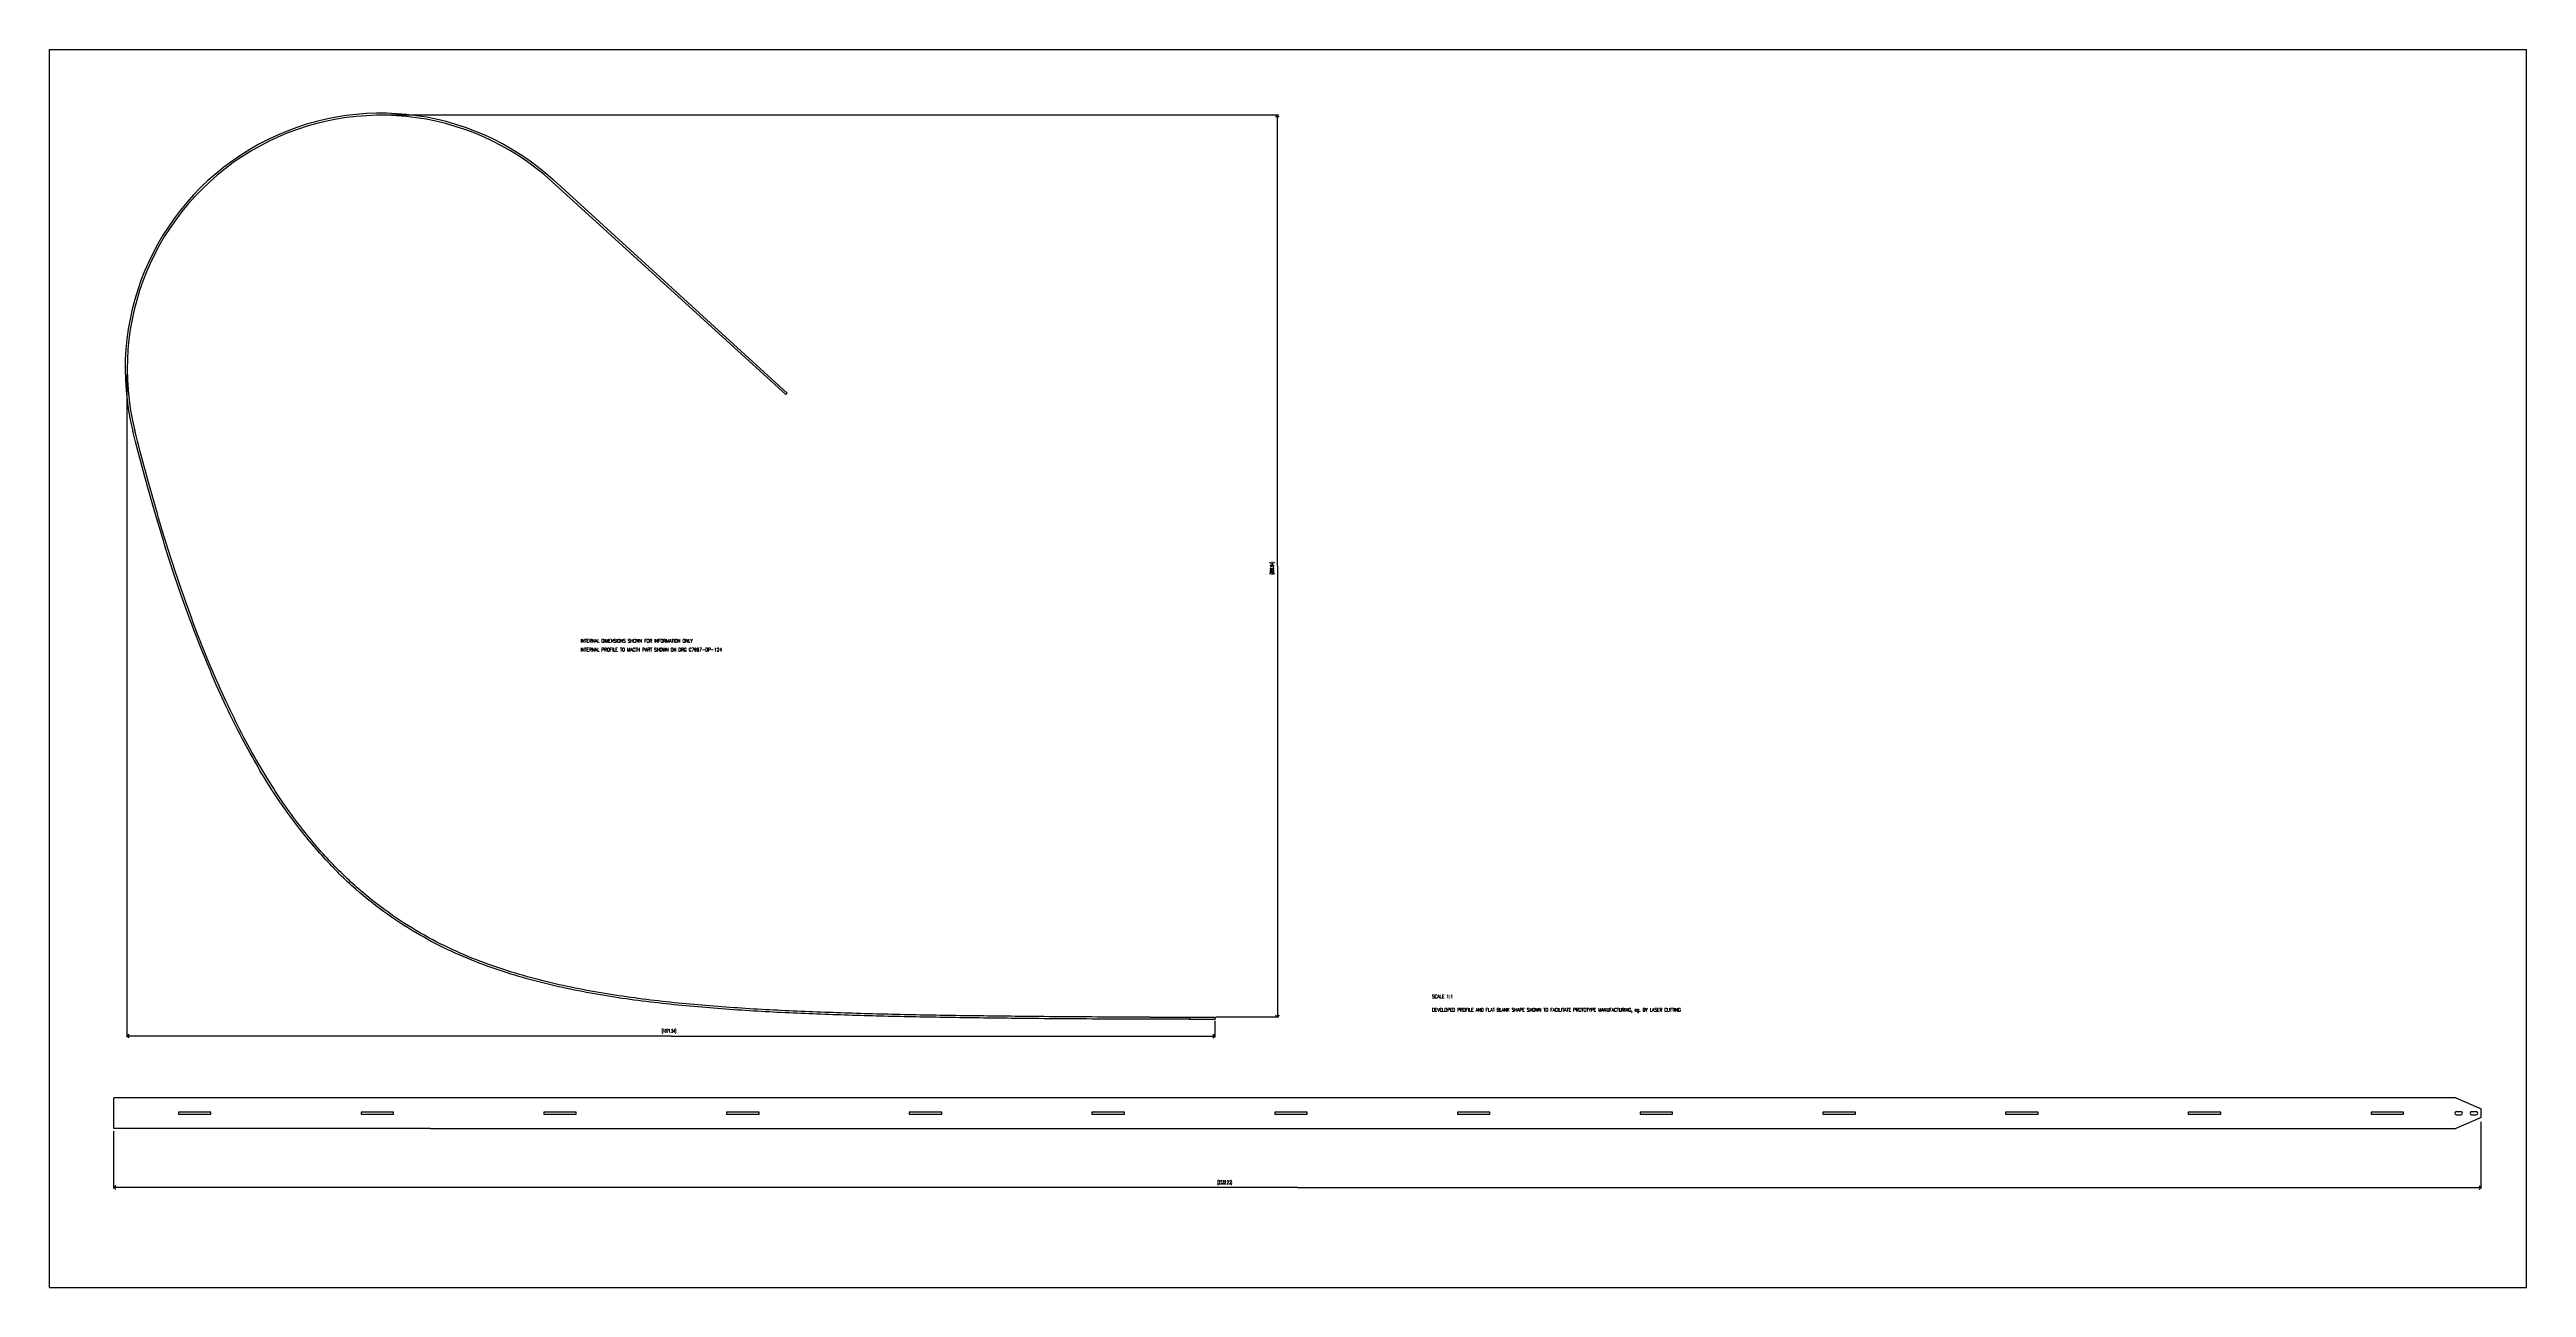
# Model space of a CAD drawing. Header units: millimetres. Extents: x 0 to 2440, y 0 to 1220.
import ezdxf

# ---------------------------------------------------------------- set-up
doc = ezdxf.new("R2010")
doc.units = ezdxf.units.MM
doc.linetypes.add('Continuous2', pattern=[0])
for name, color, linetype in [('AXES', 1, 'Continuous'), ('REFDIMS', 1, 'Continuous'), ('TEXT', 1, 'Continuous')]:
    doc.layers.add(name, color=color, linetype=linetype)
doc.styles.add('MCStick_A0.500000_S0.000000', font='Simplex', dxfattribs={"width": 0.5})
doc.styles.add('MCStick_A0.700000_S0.000000', font='Simplex', dxfattribs={"width": 0.7})

msp = doc.modelspace()

# ---------------------------------------------------------------- linework, layer by layer
at = {"color": 7, "linetype": 'Continuous2', "lineweight": -3, "true_color": 0xffffff}
for p, q in [((0, 0), (0, 1220)), ((0, 1220), (2440, 1220)), ((2440, 0), (2440, 1220)), ((1123.1, 264.3), (1084.1, 264.3)), ((126.9, 172.9), (126.9, 170.8)), ((158.9, 172.9), (126.9, 172.9)), ((158.9, 170.8), (158.9, 172.9)), ((306.9, 172.9), (306.9, 170.8)), ((338.9, 172.9), (306.9, 172.9)), ((338.9, 170.8), (338.9, 172.9)), ((2370.5, 186.8), (375, 186.8)), ((486.9, 172.9), (486.9, 170.8)), ((518.9, 172.9), (486.9, 172.9)), ((518.9, 170.8), (518.9, 172.9)), ((666.9, 172.9), (666.9, 170.8)), ((698.9, 172.9), (666.9, 172.9)), ((698.9, 170.8), (698.9, 172.9)), ((846.9, 172.9), (846.9, 170.8)), ((878.9, 172.9), (846.9, 172.9)), ((878.9, 170.8), (878.9, 172.9)), ((1026.9, 172.9), (1026.9, 170.8)), ((1058.9, 172.9), (1026.9, 172.9)), ((1058.9, 170.8), (1058.9, 172.9)), ((1206.9, 172.9), (1206.9, 170.8)), ((1238.9, 172.9), (1206.9, 172.9)), ((1238.9, 170.8), (1238.9, 172.9)), ((1418.9, 172.9), (1386.9, 172.9)), ((1386.9, 172.9), (1386.9, 170.8)), ((1418.9, 170.8), (1418.9, 172.9)), ((1598.9, 172.9), (1566.9, 172.9)), ((1566.9, 172.9), (1566.9, 170.8)), ((1598.9, 170.8), (1598.9, 172.9)), ((1778.9, 172.9), (1746.9, 172.9)), ((1746.9, 172.9), (1746.9, 170.8)), ((1778.9, 170.8), (1778.9, 172.9)), ((1958.9, 172.9), (1926.9, 172.9)), ((1926.9, 172.9), (1926.9, 170.8)), ((1958.9, 170.8), (1958.9, 172.9)), ((2138.9, 172.9), (2106.9, 172.9)), ((2106.9, 172.9), (2106.9, 170.8)), ((2138.9, 170.8), (2138.9, 172.9)), ((2318.9, 172.9), (2286.9, 172.9)), ((2286.9, 172.9), (2286.9, 170.8)), ((2318.9, 170.8), (2318.9, 172.9)), ((126.9, 170.8), (158.9, 170.8)), ((306.9, 170.8), (338.9, 170.8)), ((375, 156.8), (2370.5, 156.8)), ((486.9, 170.8), (518.9, 170.8)), ((666.9, 170.8), (698.9, 170.8)), ((846.9, 170.8), (878.9, 170.8)), ((1026.9, 170.8), (1058.9, 170.8)), ((1206.9, 170.8), (1238.9, 170.8)), ((1386.9, 170.8), (1418.9, 170.8)), ((1566.9, 170.8), (1598.9, 170.8)), ((1746.9, 170.8), (1778.9, 170.8)), ((1926.9, 170.8), (1958.9, 170.8)), ((2106.9, 170.8), (2138.9, 170.8)), ((2286.9, 170.8), (2318.9, 170.8)), ((0, 0), (2440, 0))]:
    msp.add_line(p, q, dxfattribs=at)
at = {"color": 18, "linetype": 'Continuous2', "lineweight": -3, "true_color": 0x000000}
for p, q in [((2371, 173.4), (2375.5, 173.4)), ((2386, 173.4), (2390.5, 173.4)), ((2371, 170.2), (2375.5, 170.2)), ((2386, 170.2), (2390.5, 170.2))]:
    msp.add_line(p, q, dxfattribs=at)
at = {"color": 7, "linetype": 'Continuous2', "lineweight": -3, "true_color": 0xffffff}
msp.add_arc((326.5, 905.2), 252, 47.6582, 194.1076, dxfattribs=at)
at = {"color": 3, "linetype": 'Continuous2', "lineweight": -3, "true_color": 0x00ff00}
msp.add_arc((326.5, 905.2), 250, 47.6582, 194.1076, dxfattribs=at)
at = {"color": 7, "linetype": 'Continuous2', "lineweight": -3, "true_color": 0xffffff}
msp.add_open_spline([(1084.1, 264.3), (1070.2, 264.4), (1028.5, 264.5), (966, 265), (896.5, 265.8), (834, 266.9), (771.5, 268.7), (709, 271.3), (646.4, 275.4), (583.8, 281.7), (531.6, 289.8), (489.8, 298.9), (458.5, 307.3), (427.1, 317.8), (395.7, 330.8), (364.3, 347), (332.9, 367), (301.5, 391.8), (270.1, 422.5), (238.7, 460.6), (207.3, 507.7), (176, 566.2), (148.2, 630.5), (123.8, 698), (103, 764.8), (89.1, 816.2), (82.1, 843.8)], degree=3, knots=[0, 0, 0, 0, 0.041667, 0.125, 0.1875, 0.25, 0.3125, 0.375, 0.4375, 0.5, 0.5625, 0.59375, 0.625, 0.65625, 0.6875, 0.71875, 0.75, 0.78125, 0.8125, 0.84375, 0.875, 0.90625, 0.9375, 0.958333, 0.979167, 1, 1, 1, 1], dxfattribs=at)
at = {"color": 3, "linetype": 'Continuous2', "lineweight": -3, "true_color": 0x00ff00}
msp.add_open_spline([(1084.1, 266.3), (1070.2, 266.4), (1028.5, 266.5), (966, 267), (896.6, 267.8), (834.1, 268.9), (771.6, 270.7), (709.1, 273.3), (646.6, 277.4), (584.1, 283.7), (532, 291.8), (490.3, 300.8), (459.1, 309.3), (427.8, 319.7), (396.6, 332.6), (365.3, 348.7), (334.1, 368.6), (302.8, 393.3), (271.6, 423.8), (240.3, 461.8), (209.1, 508.8), (177.8, 567), (150, 631.2), (125.7, 698.7), (104.9, 765.4), (91, 816.7), (84.1, 844.3)], degree=3, knots=[0, 0, 0, 0, 0.041667, 0.125, 0.1875, 0.25, 0.3125, 0.375, 0.4375, 0.5, 0.5625, 0.59375, 0.625, 0.65625, 0.6875, 0.71875, 0.75, 0.78125, 0.8125, 0.84375, 0.875, 0.90625, 0.9375, 0.958333, 0.979167, 1, 1, 1, 1], dxfattribs=at)
at = {"layer": 'AXES', "color": 3, "linetype": 'Continuous2', "lineweight": -3, "true_color": 0x00ff00}
for p, q in [((494.9, 1090), (725.4, 880)), ((1084.1, 266.3), (1148.1, 266.3))]:
    msp.add_line(p, q, dxfattribs=at)
at = {"layer": 'AXES', "color": 7, "linetype": 'Continuous2', "lineweight": -3, "true_color": 0xffffff}
for p, q in [((496.3, 1091.5), (726.7, 881.5)), ((725.4, 880), (726.7, 881.5)), ((1123.1, 266.3), (1123.1, 264.3)), ((1123.1, 264.3), (1148.1, 264.3)), ((1148.1, 266.3), (1148.1, 264.3)), ((63.2, 156.8), (63.2, 186.8)), ((375, 186.8), (63.2, 186.8)), ((2370.5, 186.8), (2395.5, 176.1)), ((2395.5, 167.6), (2395.5, 176.1)), ((375, 156.8), (63.2, 156.8)), ((2395.5, 167.6), (2370.5, 156.8))]:
    msp.add_line(p, q, dxfattribs=at)
for centre, start, end in [((2371, 171.8), 90, 270), ((2375.5, 171.8), 270, 90), ((2386, 171.8), 90, 270), ((2390.5, 171.8), 270, 90)]:
    msp.add_arc(centre, 1.6, start, end, dxfattribs=at)
at = {"layer": 'REFDIMS', "color": 2, "linetype": 'Continuous2', "lineweight": -3, "true_color": 0xffff00}
for p, q in [((1210.5, 1155.2), (327.5, 1155.2)), ((1207.8, 1153.2), (1209.5, 1155.2)), ((1207.8, 1153.2), (1209.5, 1155.2)), ((1207.8, 1153.2), (1209.5, 1155.2)), ((1207.8, 1153.2), (1209.5, 1155.2)), ((1211.3, 1153.2), (1209.5, 1155.2)), ((1211.3, 1153.2), (1209.5, 1155.2)), ((1209.5, 710.8), (1209.5, 1155.2)), ((1211.3, 1153.2), (1209.5, 1155.2)), ((1211.3, 1153.2), (1209.5, 1155.2)), ((76.5, 246.7), (76.5, 899.6)), ((1209.5, 710.8), (1209.5, 266.3)), ((78.5, 249.5), (76.5, 247.7)), ((78.5, 249.5), (76.5, 247.7)), ((78.5, 249.5), (76.5, 247.7)), ((78.5, 249.5), (76.5, 247.7)), ((78.5, 245.9), (76.5, 247.7)), ((612.3, 247.7), (76.5, 247.7)), ((78.5, 245.9), (76.5, 247.7)), ((78.5, 245.9), (76.5, 247.7)), ((78.5, 245.9), (76.5, 247.7)), ((612.3, 247.7), (1148.1, 247.7)), ((1146.1, 249.5), (1148.1, 247.7)), ((1146.1, 249.5), (1148.1, 247.7)), ((1146.1, 249.5), (1148.1, 247.7)), ((1146.1, 249.5), (1148.1, 247.7)), ((1146.1, 245.9), (1148.1, 247.7)), ((1146.1, 245.9), (1148.1, 247.7)), ((1146.1, 245.9), (1148.1, 247.7)), ((1146.1, 245.9), (1148.1, 247.7)), ((1148.1, 246.7), (1148.1, 262.7)), ((1210.5, 266.3), (1149.1, 266.3)), ((1207.8, 268.3), (1209.5, 266.3)), ((1207.8, 268.3), (1209.5, 266.3)), ((1207.8, 268.3), (1209.5, 266.3)), ((1207.8, 268.3), (1209.5, 266.3)), ((1211.3, 268.3), (1209.5, 266.3)), ((1211.3, 268.3), (1209.5, 266.3)), ((1211.3, 268.3), (1209.5, 266.3)), ((1211.3, 268.3), (1209.5, 266.3)), ((63.2, 97.4), (63.2, 154.2)), ((2395.5, 97.4), (2395.5, 163.2)), ((65.2, 100.2), (63.2, 98.4)), ((65.2, 100.2), (63.2, 98.4)), ((65.2, 100.2), (63.2, 98.4)), ((65.2, 100.2), (63.2, 98.4)), ((65.2, 96.6), (63.2, 98.4)), ((1229.4, 98.4), (63.2, 98.4)), ((65.2, 96.6), (63.2, 98.4)), ((65.2, 96.6), (63.2, 98.4)), ((65.2, 96.6), (63.2, 98.4)), ((1229.4, 98.4), (2395.5, 98.4)), ((2393.5, 100.2), (2395.5, 98.4)), ((2393.5, 100.2), (2395.5, 98.4)), ((2393.5, 100.2), (2395.5, 98.4)), ((2393.5, 100.2), (2395.5, 98.4)), ((2393.5, 96.6), (2395.5, 98.4)), ((2393.5, 96.6), (2395.5, 98.4)), ((2393.5, 96.6), (2395.5, 98.4)), ((2393.5, 96.6), (2395.5, 98.4))]:
    msp.add_line(p, q, dxfattribs=at)

# ---------------------------------------------------------------- texts
at = {"layer": 'REFDIMS', "color": 2, "linetype": 'Continuous2', "lineweight": -3, "true_color": 0xffff00, "style": 'MCStick_A0.500000_S0.000000', "width": 0.5}
msp.add_text('(888.94)', height=3.5, rotation=90, dxfattribs=at).set_placement((1206, 702.5))
for s, p in [('(1071.54)', (603, 251.2)), ('(2332.23)', (1150.4, 101.9))]:
    msp.add_text(s, height=3.5, dxfattribs=at).set_placement(p)
at = {"layer": 'TEXT', "color": 5, "linetype": 'Continuous2', "lineweight": -3, "true_color": 0x0000ff, "char_height": 3.5, "attachment_point": 7, "line_spacing_factor": 0.75, "style": 'MCStick_A0.700000_S0.000000'}
for s, insert, width in [('INTERNAL DIMENSIONS SHOWN FOR INFORMATION ONLY\\P \\PINTERNAL PROFILE TO MACTH PART SHOWN ON DRG C7697-DP-124', (523.3, 626.8), 164.25), ('SCALE 1:1\\P \\P \\PDEVELOPED PROFILE AND FLAT BLANK SHAPE SHOWN TO FACILITATE PROTOTYPE MANUFACTURING, eg. BY LASER CUTTING', (1361.9, 270.7), 305.37)]:
    msp.add_mtext(s, dxfattribs=dict(at, insert=insert, width=width))

doc.saveas('drawing.dxf')
